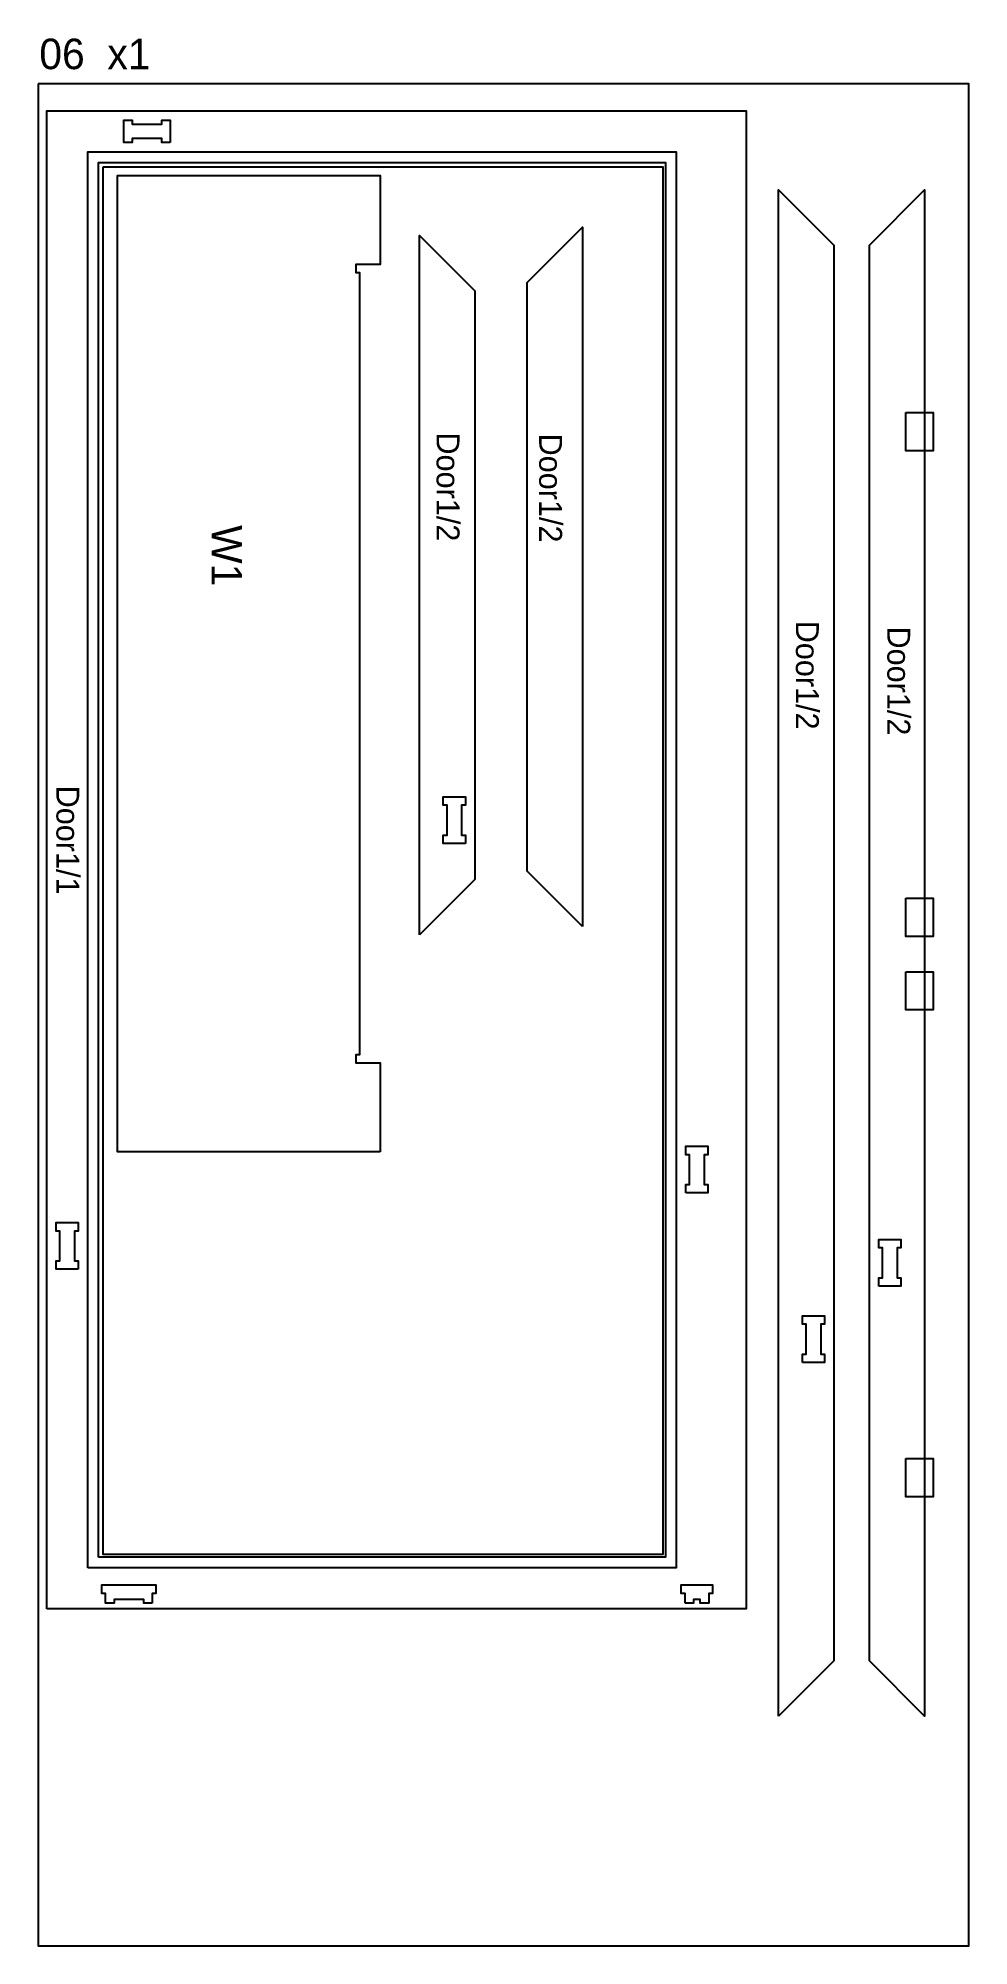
# Model space of a CAD drawing. Header units: inches. Extents: x -19170 to 42346, y 18707 to 54393.
# Drawn here: x -18981 to -17761, y 27707 to 30206 of the extents above; entities that cross this region are included whole.
import ezdxf

# ---------------------------------------------------------------- set-up
doc = ezdxf.new("R2010")
doc.units = ezdxf.units.IN
doc.header["$MEASUREMENT"] = 0
for name, color, linetype in [('00_SHEET_BirchPlywood_2440x1220x18', 74, 'CONTINUOUS'), ('1_3mmTOOL_2mmDEEP_CENTRE', 2, 'CONTINUOUS'), ('2_ROUT_7mmDEEP', 6, 'CONTINUOUS'), ('3__ROUT15mmDEEP', 30, 'CONTINUOUS'), ('4_6mmTOOL_CUTTHROUGH_INSIDE', 4, 'CONTINUOUS'), ('5_6mmTOOL_CUTTHROUGH_OUTSIDE', 5, 'CONTINUOUS')]:
    doc.layers.add(name, color=color, linetype=linetype)

msp = doc.modelspace()

# ---------------------------------------------------------------- texts
at = {"layer": '00_SHEET_BirchPlywood_2440x1220x18', "insert": (-18979.7, 30205.8), "char_height": 40, "attachment_point": 1}
msp.add_mtext_dynamic_manual_height_columns('06  x1', width=871.788, gutter_width=200, heights=[0], dxfattribs=at)
at = {"layer": '1_3mmTOOL_2mmDEEP_CENTRE', "attachment_point": 1, "rotation": 270}
for s, insert, char_height in [('\\A1;{\\W5.72485; }Door1/2', (-18428.9, 29753.6), 30), ('\\A1;{\\W5.72485; }Door1/2', (-18294.5, 29752.1), 30), ('{\\W5.83531; }W1', (-18714, 29655), 40), ('\\A1;{\\W5.72485; }Door1/2', (-17957.9, 29506.9), 30), ('\\A1;{\\W5.72485; }Door1/2', (-17838.1, 29499.3), 30), ('\\A1;{\\W5.89152; }Door1/1', (-18927.3, 29292.6), 30)]:
    msp.add_mtext_dynamic_manual_height_columns(s, width=533.492, gutter_width=200, heights=[0], dxfattribs=dict(at, insert=insert, char_height=char_height))

# ---------------------------------------------------------------- linework, layer by layer
at = {"layer": '00_SHEET_BirchPlywood_2440x1220x18'}
msp.add_lwpolyline([(-18981.2, 30146.6), (-18981.2, 27706.6), (-17761.2, 27706.6), (-17761.2, 30146.6)], close=True, dxfattribs=at)
at = {"layer": '2_ROUT_7mmDEEP'}
for points in [[(-18808, 30069.8), (-18819, 30069.8), (-18819, 30074.8), (-18858, 30074.8), (-18858, 30069.8), (-18869, 30069.8), (-18869, 30098.8), (-18858, 30098.8), (-18858, 30093.8), (-18819, 30093.8), (-18819, 30098.8), (-18808, 30098.8)], [(-18916.3, 28202), (-18916.3, 30057.3), (-18144.8, 30057.3), (-18144.8, 28202)], [(-18896, 30037.9), (-18162.5, 30037.9), (-18162.5, 28219.4), (-18896, 28219.4)], [(-18132.3, 28693.3), (-18132.3, 28704.3), (-18127.3, 28704.3), (-18127.3, 28743.3), (-18132.3, 28743.3), (-18132.3, 28754.3), (-18103.3, 28754.3), (-18103.3, 28743.3), (-18108.3, 28743.3), (-18108.3, 28704.3), (-18103.3, 28704.3), (-18103.3, 28693.3)], [(-18928.8, 28593.3), (-18957.8, 28593.3), (-18957.8, 28604.3), (-18952.8, 28604.3), (-18952.8, 28643.3), (-18957.8, 28643.3), (-18957.8, 28654.3), (-18928.8, 28654.3), (-18928.8, 28643.3), (-18933.8, 28643.3), (-18933.8, 28604.3), (-18928.8, 28604.3)]]:
    msp.add_lwpolyline(points, close=True, dxfattribs=at)
at = {"layer": '3__ROUT15mmDEEP'}
for points in [[(-17843.9, 29715.7), (-17808, 29715.7), (-17808, 29665.7), (-17843.9, 29665.7)], [(-17843.9, 29079.3), (-17808, 29079.3), (-17808, 29029.3), (-17843.9, 29029.3)], [(-17843.9, 28983.1), (-17808, 28983.1), (-17808, 28933.1), (-17843.9, 28933.1)], [(-17843.9, 28345.1), (-17808, 28345.1), (-17808, 28295.1), (-17843.9, 28295.1)]]:
    msp.add_lwpolyline(points, close=True, dxfattribs=at)
at = {"layer": '4_6mmTOOL_CUTTHROUGH_INSIDE'}
for points in [[(-18902.3, 28216), (-18902.3, 30043.3), (-18158.8, 30043.3), (-18158.8, 28216)], [(-18421.2, 29151.2), (-18450.2, 29151.2), (-18450.2, 29162.2), (-18445.2, 29162.2), (-18445.2, 29201.2), (-18450.2, 29201.2), (-18450.2, 29212.2), (-18421.2, 29212.2), (-18421.2, 29201.2), (-18426.2, 29201.2), (-18426.2, 29162.2), (-18421.2, 29162.2)], [(-17879.4, 28571.1), (-17879.4, 28582.1), (-17874.4, 28582.1), (-17874.4, 28621.1), (-17879.4, 28621.1), (-17879.4, 28632.1), (-17850.4, 28632.1), (-17850.4, 28621.1), (-17855.4, 28621.1), (-17855.4, 28582.1), (-17850.4, 28582.1), (-17850.4, 28571.1)], [(-17979.4, 28471.1), (-17979.4, 28482.1), (-17974.4, 28482.1), (-17974.4, 28521.1), (-17979.4, 28521.1), (-17979.4, 28532.1), (-17950.4, 28532.1), (-17950.4, 28521.1), (-17955.4, 28521.1), (-17955.4, 28482.1), (-17950.4, 28482.1), (-17950.4, 28471.1)], [(-18831.8, 28155.5), (-18842.8, 28155.5), (-18842.8, 28160.5), (-18881.8, 28160.5), (-18881.8, 28155.5), (-18892.8, 28155.5), (-18892.8, 28168.5), (-18897.8, 28168.5), (-18897.8, 28179.5), (-18826.8, 28179.5), (-18826.8, 28168.5), (-18831.8, 28168.5)], [(-18133.3, 28155.5), (-18133.3, 28168.5), (-18138.3, 28168.5), (-18138.3, 28179.5), (-18097.3, 28179.5), (-18097.3, 28168.5), (-18102.3, 28168.5), (-18102.3, 28155.5), (-18113.3, 28155.5), (-18113.3, 28160.5), (-18122.3, 28160.5), (-18122.3, 28155.5)]]:
    msp.add_lwpolyline(points, close=True, dxfattribs=at)
at = {"layer": '5_6mmTOOL_CUTTHROUGH_OUTSIDE'}
for points in [[(-18970, 28148.2), (-18970, 30111), (-18053, 30111), (-18053, 28148.2)], [(-18532.8, 28747), (-18877.3, 28747), (-18877.3, 30026.5), (-18532.8, 30026.5), (-18532.8, 29910), (-18564.8, 29910), (-18564.8, 29899.5), (-18559.8, 29899.5), (-18559.8, 28874), (-18564.8, 28874), (-18564.8, 28863.5), (-18532.8, 28863.5)], [(-18010.6, 28007.4), (-18010.6, 30007.5), (-17938.1, 29935), (-17938.1, 28079.9)], [(-17891.7, 28079.9), (-17891.7, 29935), (-17819.2, 30007.5), (-17819.2, 29715.7), (-17819.2, 29665.7), (-17819.2, 29057.3), (-17819.2, 29029.3), (-17819.2, 28973.1), (-17819.2, 28933.1), (-17819.2, 28345.1), (-17819.2, 28295.1), (-17819.2, 28007.4)], [(-18267.9, 29042.4), (-18340.4, 29114.9), (-18340.4, 29886.2), (-18267.9, 29958.7)], [(-18481.5, 29031.6), (-18481.5, 29947.9), (-18409, 29875.4), (-18409, 29104.1)]]:
    msp.add_lwpolyline(points, close=True, dxfattribs=at)

msp.set_redraw_order([(e.dxf.handle, doc.entitydb.next_handle()) for e in msp.query("TEXT MTEXT ATTDEF DIMENSION ARC_DIMENSION")])  # texts and dimensions are drawn at this point

doc.saveas('drawing.dxf')
